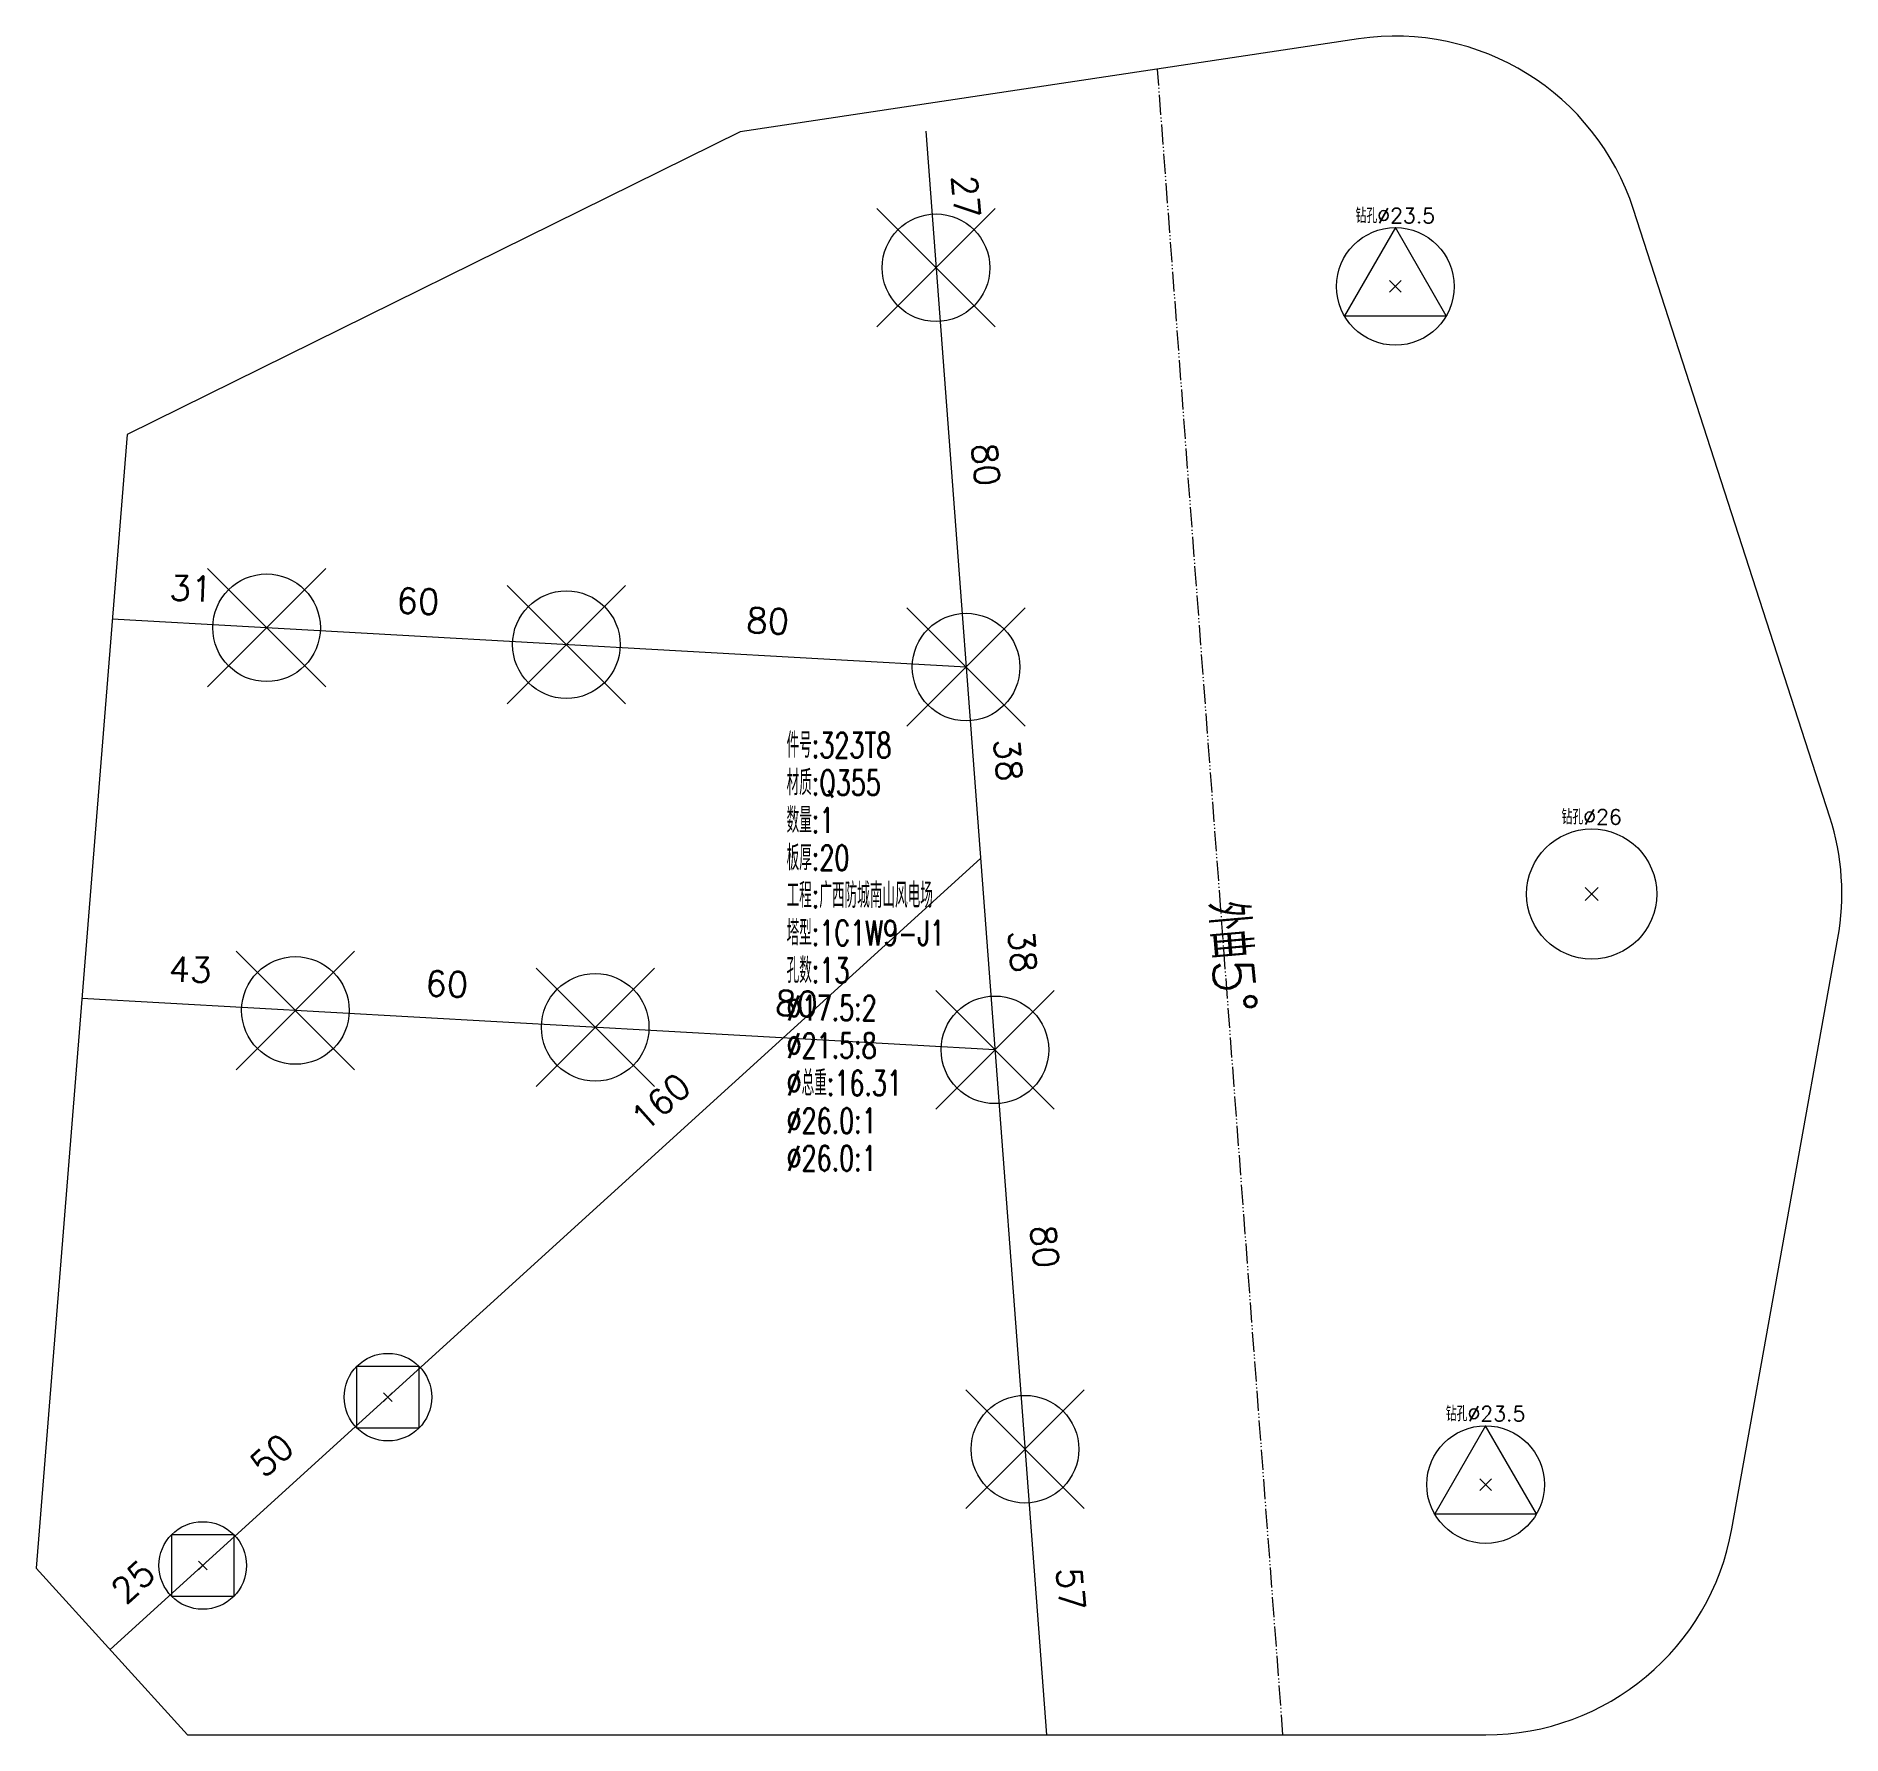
# Model space of a CAD drawing. Extents: x -105 to 10956, y -4548 to 9487.
# Drawn here: x 9006.2 to 9367, y 4244.7 to 4584.1 of the extents above; entities that cross this region are included whole.
import ezdxf
from ezdxf.enums import TextEntityAlignment as Align

# ---------------------------------------------------------------- set-up
doc = ezdxf.new("R2010")
doc.units = 0
doc.header["$MEASUREMENT"] = 0
doc.linetypes.add('制弯线', pattern=[5.9, 4, -0.5, 0.2, -0.5, 0.2, -0.5])
doc.layers.add('1', color=7, linetype='CONTINUOUS', lineweight=25)
doc.layers.add('2', color=7, linetype='CONTINUOUS', lineweight=25)
doc.styles.get("Standard").update_dxf_attribs({"font": 'simplex.shx', "width": 0.7, "height": 3, "bigfont": 'gbhzfs.shx'})

msp = doc.modelspace()

# ---------------------------------------------------------------- texts
at = {"layer": '1', "color": 7, "linetype": 'Continuous', "lineweight": 13}
for s, p in [('钻孔%%c23.5', (9277.81942, 4545.81769)), ('钻孔%%c26', (9317.04764, 4425.70771)), ('钻孔%%c23.5', (9295.84979, 4306.49592))]:
    msp.add_text(s, height=3, dxfattribs=at).set_placement(p, align=Align.BOTTOM_CENTER)
at = {"layer": '2', "color": 7, "linetype": 'Continuous', "lineweight": 13}
for s, rotation, p in [('27', 275, (9187.99008, 4551.66371)), ('80', 275, (9192.02256, 4498.13953)), ('31', 358, (9037.00694, 4469.75035)), ('60', 358, (9082.37808, 4467.1988)), ('80', 358, (9152.26764, 4463.26841)), ('38', 275, (9196.46746, 4439.14125)), ('38', 275, (9199.34708, 4400.91927)), ('43', 358, (9036.84477, 4393.63937)), ('60', 358, (9088.13732, 4390.75483)), ('80', 358, (9158.02689, 4386.82443)), ('160', 42, (9133.69116, 4368.2252)), ('80', 275, (9203.79192, 4341.92165)), ('50', 42, (9055.98189, 4297.61323)), ('25', 42, (9028.22865, 4272.39472)), ('57', 275, (9208.94654, 4273.503))]:
    msp.add_text(s, height=5, rotation=rotation, dxfattribs=at).set_placement(p, align=Align.BOTTOM_CENTER)
msp.add_text('外曲5%%d', height=8, rotation=275, dxfattribs=at).set_placement((9237.84495, 4410.7387), align=Align.BOTTOM_LEFT)
at = {"layer": '2', "color": 7, "linetype": 'Continuous', "lineweight": 13, "insert": (9156.17085, 4444.94097), "char_height": 5, "width": 500, "attachment_point": 1, "line_spacing_factor": 0.9}
msp.add_mtext('件号:323T8\\P材质:Q355\\P数量:1\\P板厚:20\\P工程:广西防城南山风电场\\P塔型:1C1W9-J1\\P孔数:13\\P%%C17.5:2\\P%%C21.5:8\\P%%C总重:16.31\\P%%C26.0:1\\P%%C26.0:1', dxfattribs=at)

# ---------------------------------------------------------------- linework, layer by layer
at = {"layer": '1', "color": 7, "linetype": 'Continuous', "lineweight": 18}
for p, q in [((9270.43368, 4583.51919), (9146.87674, 4564.93666)), ((9146.87674, 4564.93666), (9024.38178, 4504.51407)), ((9364.62392, 4428.0862), (9325.3957, 4549.44617)), ((9024.38178, 4504.51407), (9006.20089, 4278.0505)), ((9345.06152, 4285.90253), (9366.25937, 4403.86432)), ((9006.20089, 4278.0505), (9036.46172, 4244.74593)), ((9036.46172, 4244.74593), (9295.87491, 4244.74593))]:
    msp.add_line(p, q, dxfattribs=at)
at = {"layer": '1', "color": 7, "linetype": 'Continuous', "lineweight": 13}
for p, q in [((9174.20098, 4525.97612), (9197.85098, 4549.62612)), ((9197.85098, 4525.97612), (9174.20098, 4549.62612)), ((9277.81942, 4545.81769), (9267.64392, 4528.19269)), ((9287.99492, 4528.19269), (9277.81942, 4545.81769)), ((9276.64442, 4532.89269), (9278.99442, 4535.24269)), ((9278.99442, 4532.89269), (9276.64442, 4535.24269)), ((9267.64392, 4528.19269), (9287.99492, 4528.19269)), ((9040.43196, 4454.06299), (9064.08196, 4477.71299)), ((9064.08196, 4454.06299), (9040.43196, 4477.71299)), ((9100.3373, 4450.69407), (9123.9873, 4474.34407)), ((9123.9873, 4450.69407), (9100.3373, 4474.34407)), ((9180.2111, 4446.2022), (9203.8611, 4469.8522)), ((9203.8611, 4446.2022), (9180.2111, 4469.8522)), ((9315.74764, 4411.40771), (9318.34764, 4414.00771)), ((9318.34764, 4411.40771), (9315.74764, 4414.00771)), ((9046.19121, 4377.61902), (9069.84121, 4401.26902)), ((9069.84121, 4377.61902), (9046.19121, 4401.26902)), ((9106.09655, 4374.25011), (9129.74655, 4397.90011)), ((9129.74655, 4374.25011), (9106.09655, 4397.90011)), ((9185.97034, 4369.75823), (9209.62034, 4393.40823)), ((9209.62034, 4369.75823), (9185.97034, 4393.40823)), ((9070.31531, 4306.01903), (9070.31531, 4318.39153)), ((9070.31531, 4318.39153), (9082.68781, 4318.39153)), ((9082.68781, 4318.39153), (9082.68781, 4306.01903)), ((9075.62656, 4311.33028), (9077.37656, 4313.08028)), ((9077.37656, 4311.33028), (9075.62656, 4313.08028)), ((9191.98046, 4289.98431), (9215.63046, 4313.63431)), ((9215.63046, 4289.98431), (9191.98046, 4313.63431)), ((9082.68781, 4306.01903), (9070.31531, 4306.01903)), ((9295.84979, 4306.49592), (9285.67429, 4288.87092)), ((9306.02529, 4288.87092), (9295.84979, 4306.49592)), ((9294.67479, 4293.57092), (9297.02479, 4295.92092)), ((9297.02479, 4293.57092), (9294.67479, 4295.92092)), ((9285.67429, 4288.87092), (9306.02529, 4288.87092)), ((9033.31098, 4272.39435), (9033.31098, 4284.76685)), ((9033.31098, 4284.76685), (9045.68348, 4284.76685)), ((9045.68348, 4284.76685), (9045.68348, 4272.39435)), ((9038.62223, 4277.7056), (9040.37223, 4279.4556)), ((9040.37223, 4277.7056), (9038.62223, 4279.4556)), ((9045.68348, 4272.39435), (9033.31098, 4272.39435))]:
    msp.add_line(p, q, dxfattribs=at)
for centre, radius in [((9186.02598, 4537.80112), 10.75), ((9277.81942, 4534.06769), 11.75), ((9052.25696, 4465.88799), 10.75), ((9112.1623, 4462.51907), 10.75), ((9192.0361, 4458.0272), 10.75), ((9317.04764, 4412.70771), 13), ((9058.01621, 4389.44402), 10.75), ((9117.92155, 4386.07511), 10.75), ((9197.79534, 4381.58323), 10.75), ((9076.50156, 4312.20528), 8.75), ((9203.80546, 4301.80931), 10.75), ((9295.84979, 4294.74592), 11.75), ((9039.49723, 4278.5806), 8.75)]:
    msp.add_circle(centre, radius, dxfattribs=at)
at = {"layer": '1', "color": 7, "linetype": 'Continuous', "lineweight": 18}
for centre, radius, start, end in [((9277.81943, 4534.06769), 50, 17.912827, 98.4945263), ((9317.04763, 4412.70771), 50.00001, 349.8126262, 17.9128253), ((9295.84979, 4294.74593), 50, 270.0287849, 349.8126233)]:
    msp.add_arc(centre, radius, start, end, dxfattribs=at)
at = {"layer": '2', "color": 190, "linetype": '制弯线', "lineweight": 13}
msp.add_line((9255.36492, 4244.74593), (9230.29672, 4577.48273), dxfattribs=at)
at = {"layer": '2', "color": 9, "linetype": 'Continuous', "lineweight": 13}
for p, q in [((9183.97114, 4565.07554), (9208.10458, 4244.74593)), ((9192.03609, 4458.02722), (9021.42003, 4467.62217)), ((9194.91577, 4419.80454), (9020.99508, 4261.76826)), ((9197.79534, 4381.58322), (9015.33645, 4391.84419))]:
    msp.add_line(p, q, dxfattribs=at)

msp.set_redraw_order([(e.dxf.handle, doc.entitydb.next_handle()) for e in msp.query("TEXT MTEXT ATTDEF DIMENSION ARC_DIMENSION")])  # texts and dimensions are drawn at this point

doc.saveas('drawing.dxf')
